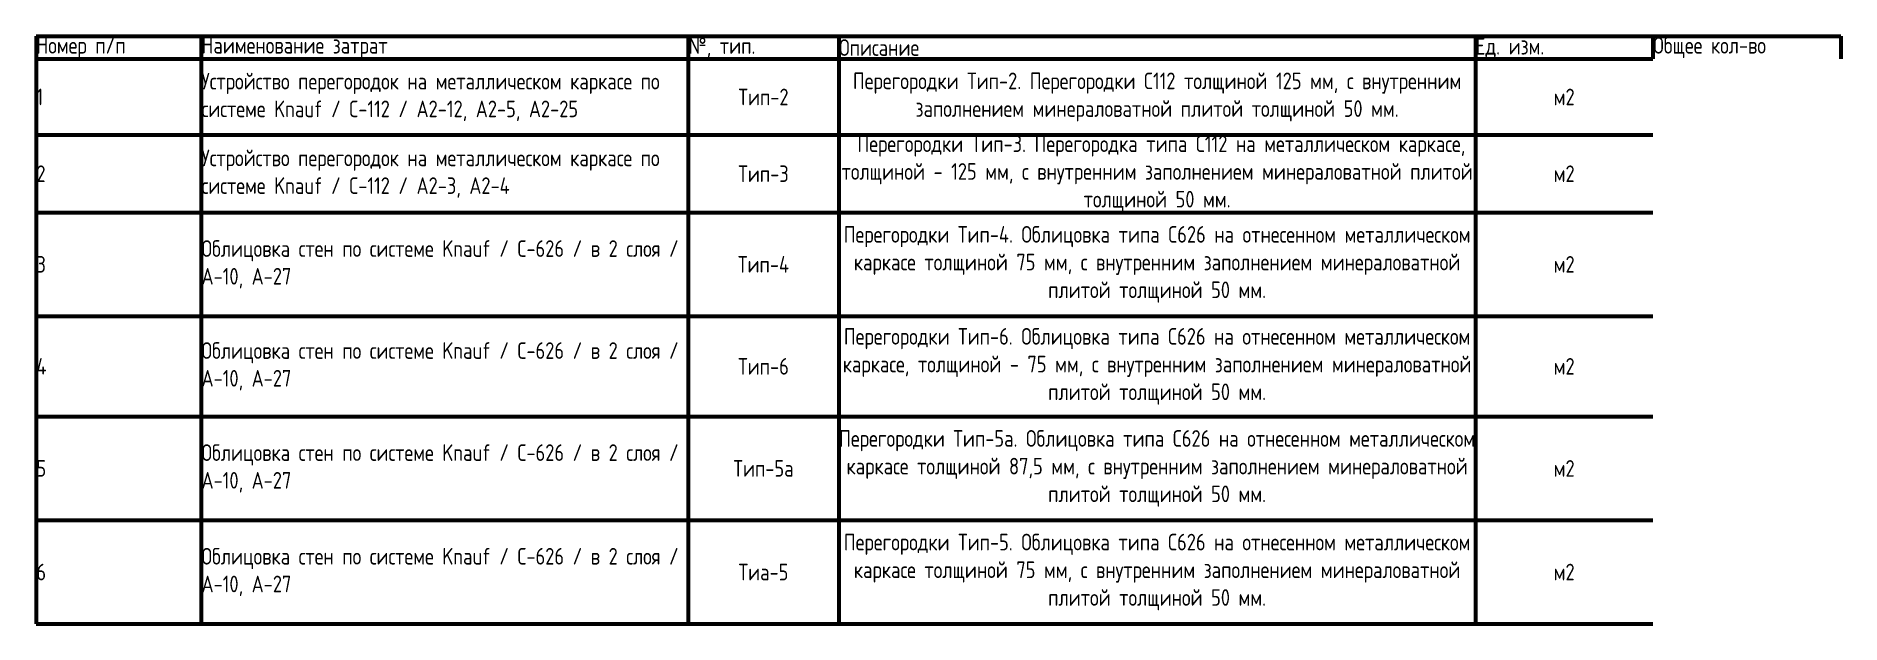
# Paper-space layout '№3' of a CAD drawing. Header units: millimetres. Extents: x -143 to 1617, y -313 to 845.
# Drawn here: x 320.3 to 626.9, y -313.1 to -213.3 of the extents above; entities that cross this region are included whole.
import ezdxf

# ---------------------------------------------------------------- set-up
doc = ezdxf.new("R2010")
doc.units = ezdxf.units.MM
doc.layers.add('0) 1 вып перегородка', color=7, linetype='Continuous', lineweight=60)
doc.styles.get("Standard").update_dxf_attribs({"font": 'ГОСТ тип А.ttf'})

psp = doc.layouts.new('№3')

# ---------------------------------------------------------------- texts
at = {"layer": '0) 1 вып перегородка'}
for s, insert, char_height, width, attachment_point in [('{\\fГОСТ тип А|b1|i0|c0;Номер п/п', (320.35, -215.26), 2.8222, 27.9294, 4), ('{\\fГОСТ тип А|b1|i0|c0;Наименование затрат', (348.4, -215.26), 2.8222, 82.61, 4), ('{\\fГОСТ тип А|b1|i0|c0;№, тип.', (431.13, -215.26), 2.8222, 25.46, 4), ('{\\fГОСТ тип А|b1|i0|c0;Описание', (456.71, -215.26), 2.8222, 108.01, 4), ('{\\fГОСТ тип А|b1|i0|c0;Ед. изм.', (564.84, -215.26), 2.8222, 30.0461, 4), ('{\\fГОСТ тип А|b1|i0|c0;Общее кол-во', (595.01, -215.26), 2.8222, 31.81, 4), ('{\\fГОСТ тип А|b1|i0|c0;Устройство перегородок на металлическом каркасе по системе Knauf / С-112 / А2-12, А2-5, А2-25', (348.4, -223.65), 2.82222, 82.61, 4), ('{\\fГОСТ тип А|b1|i0|c0;Перегородки Тип-2. Перегородки С112 толщиной 125 мм, с внутренним заполнением минераловатной плитой толщиной 50 мм.', (510.72, -223.65), 2.82222, 108.01, 5), ('{\\fГОСТ тип А|b1|i0|c0;1', (320.35, -223.65), 2.8222, 27.9294, 4), ('{\\fГОСТ тип А|b1|i0|c0;Тип-2', (443.86, -223.65), 2.8222, 25.46, 5), ('{\\fГОСТ тип А|b1|i0|c0;м2', (579.87, -223.65), 2.8222, 30.0461, 5), ('{\\fГОСТ тип А|b1|i0|c0;Устройство перегородок на металлическом каркасе по системе Knauf / С-112 / А2-3, А2-4', (348.4, -236.68), 2.82222, 82.61, 4), ('{\\fГОСТ тип А|b1|i0|c0; Перегородки Тип-3. Перегородка типа С112 на металлическом каркасе, толщиной - 125 мм, с внутренним заполнением минераловатной плитой толщиной 50 мм.', (510.72, -236.68), 2.82222, 108.01, 5), ('{\\fГОСТ тип А|b1|i0|c0;2', (320.35, -236.68), 2.8222, 27.9294, 4), ('{\\fГОСТ тип А|b1|i0|c0;Тип-3', (443.86, -236.68), 2.8222, 25.46, 5), ('{\\fГОСТ тип А|b1|i0|c0;м2', (579.87, -236.68), 2.8222, 30.0461, 5), ('{\\fГОСТ тип А|b1|i0|c0;Облицовка стен по системе Knauf / С-626 / в 2 слоя / А-10, А-27', (348.4, -252.07), 2.8222, 82.61, 4), ('{\\fГОСТ тип А|b1|i0|c204|p34;Перегородки Тип-4. Облицовка типа С626 на отнесенном металлическом каркасе толщиной 75 мм, с внутренним заполнением минераловатной плитой толщиной 50 мм. }', (510.72, -252.07), 2.82222, 108.01, 5), ('{\\fГОСТ тип А|b1|i0|c0;3', (320.35, -252.07), 2.8222, 27.9294, 4), ('{\\fГОСТ тип А|b1|i0|c0;Тип-4', (443.86, -252.07), 2.8222, 25.46, 5), ('{\\fГОСТ тип А|b1|i0|c0;м2', (579.87, -252.07), 2.8222, 30.0461, 5), ('{\\fГОСТ тип А|b1|i0|c204|p34;Перегородки Тип-6. Облицовка типа С626 на отнесенном металлическом каркасе, толщиной - 75 мм, с внутренним заполнением минераловатной плитой толщиной 50 мм.}', (510.72, -269.39), 2.82222, 108.01, 5), ('{\\fГОСТ тип А|b1|i0|c0;Облицовка стен по системе Knauf / С-626 / в 2 слоя / А-10, А-27', (348.4, -269.39), 2.8222, 82.61, 4), ('{\\fГОСТ тип А|b1|i0|c0;4', (320.35, -269.39), 2.8222, 27.9294, 4), ('{\\fГОСТ тип А|b1|i0|c0;Тип-6', (443.86, -269.39), 2.8222, 25.46, 5), ('{\\fГОСТ тип А|b1|i0|c0;м2', (579.87, -269.39), 2.8222, 30.0461, 5), ('{\\fГОСТ тип А|b1|i0|c204|p34;Перегородки Тип-5а. Облицовка типа С626 на отнесенном металлическом каркасе толщиной 87,5 мм, с внутренним заполнением минераловатной плитой толщиной 50 мм. }', (510.72, -286.72), 2.82222, 108.01, 5), ('{\\fГОСТ тип А|b1|i0|c0;Облицовка стен по системе Knauf / С-626 / в 2 слоя / А-10, А-27', (348.4, -286.72), 2.8222, 82.61, 4), ('{\\fГОСТ тип А|b1|i0|c0;5', (320.35, -286.72), 2.8222, 27.9294, 4), ('{\\fГОСТ тип А|b1|i0|c0;Тип-5а', (443.86, -286.72), 2.8222, 25.46, 5), ('{\\fГОСТ тип А|b1|i0|c0;м2', (579.87, -286.72), 2.8222, 30.0461, 5), ('{\\fГОСТ тип А|b1|i0|c0;Облицовка стен по системе Knauf / С-626 / в 2 слоя / А-10, А-27', (348.4, -304.32), 2.8222, 82.61, 4), ('{\\fГОСТ тип А|b1|i0|c204|p34;Перегородки Тип-5. Облицовка типа С626 на отнесенном металлическом каркасе толщиной 75 мм, с внутренним заполнением минераловатной плитой толщиной 50 мм.}', (510.72, -304.32), 2.82222, 108.01, 5), ('{\\fГОСТ тип А|b1|i0|c0;6', (320.35, -304.32), 2.8222, 27.9294, 4), ('{\\fГОСТ тип А|b1|i0|c0;Тиа-5', (443.86, -304.32), 2.8222, 25.46, 5), ('{\\fГОСТ тип А|b1|i0|c0;м2', (579.87, -304.32), 2.8222, 30.0461, 5)]:
    psp.add_mtext(s, dxfattribs=dict(at, insert=insert, char_height=char_height, width=width, attachment_point=attachment_point))

# ---------------------------------------------------------------- linework, layer by layer
at = {"layer": '0) 1 вып перегородка', "color": 18, "true_color": 0x000000}
for p, q in [((320.29, -213.31), (626.88, -213.31)), ((320.29, -213.31), (320.29, -313.12)), ((348.34, -213.31), (348.34, -313.12)), ((431.07, -213.31), (431.07, -313.12)), ((456.65, -213.31), (456.65, -313.12)), ((564.78, -213.31), (564.78, -313.12)), ((594.95, -213.31), (594.95, -217.2)), ((320.29, -217.2), (594.95, -217.2)), ((320.29, -230.09), (594.95, -230.09)), ((320.29, -243.27), (594.95, -243.27)), ((320.29, -260.87), (594.95, -260.87)), ((320.29, -277.92), (594.95, -277.92)), ((320.29, -295.52), (594.95, -295.52)), ((320.29, -313.12), (594.95, -313.12))]:
    psp.add_line(p, q, dxfattribs=at)
at = {"layer": '0) 1 вып перегородка'}
psp.add_line((626.88, -213.31), (626.88, -217.2), dxfattribs=at)

psp.set_redraw_order([(e.dxf.handle, doc.entitydb.next_handle()) for e in psp.query("TEXT MTEXT ATTDEF DIMENSION ARC_DIMENSION")])  # texts and dimensions are drawn at this point

doc.saveas('drawing.dxf')
